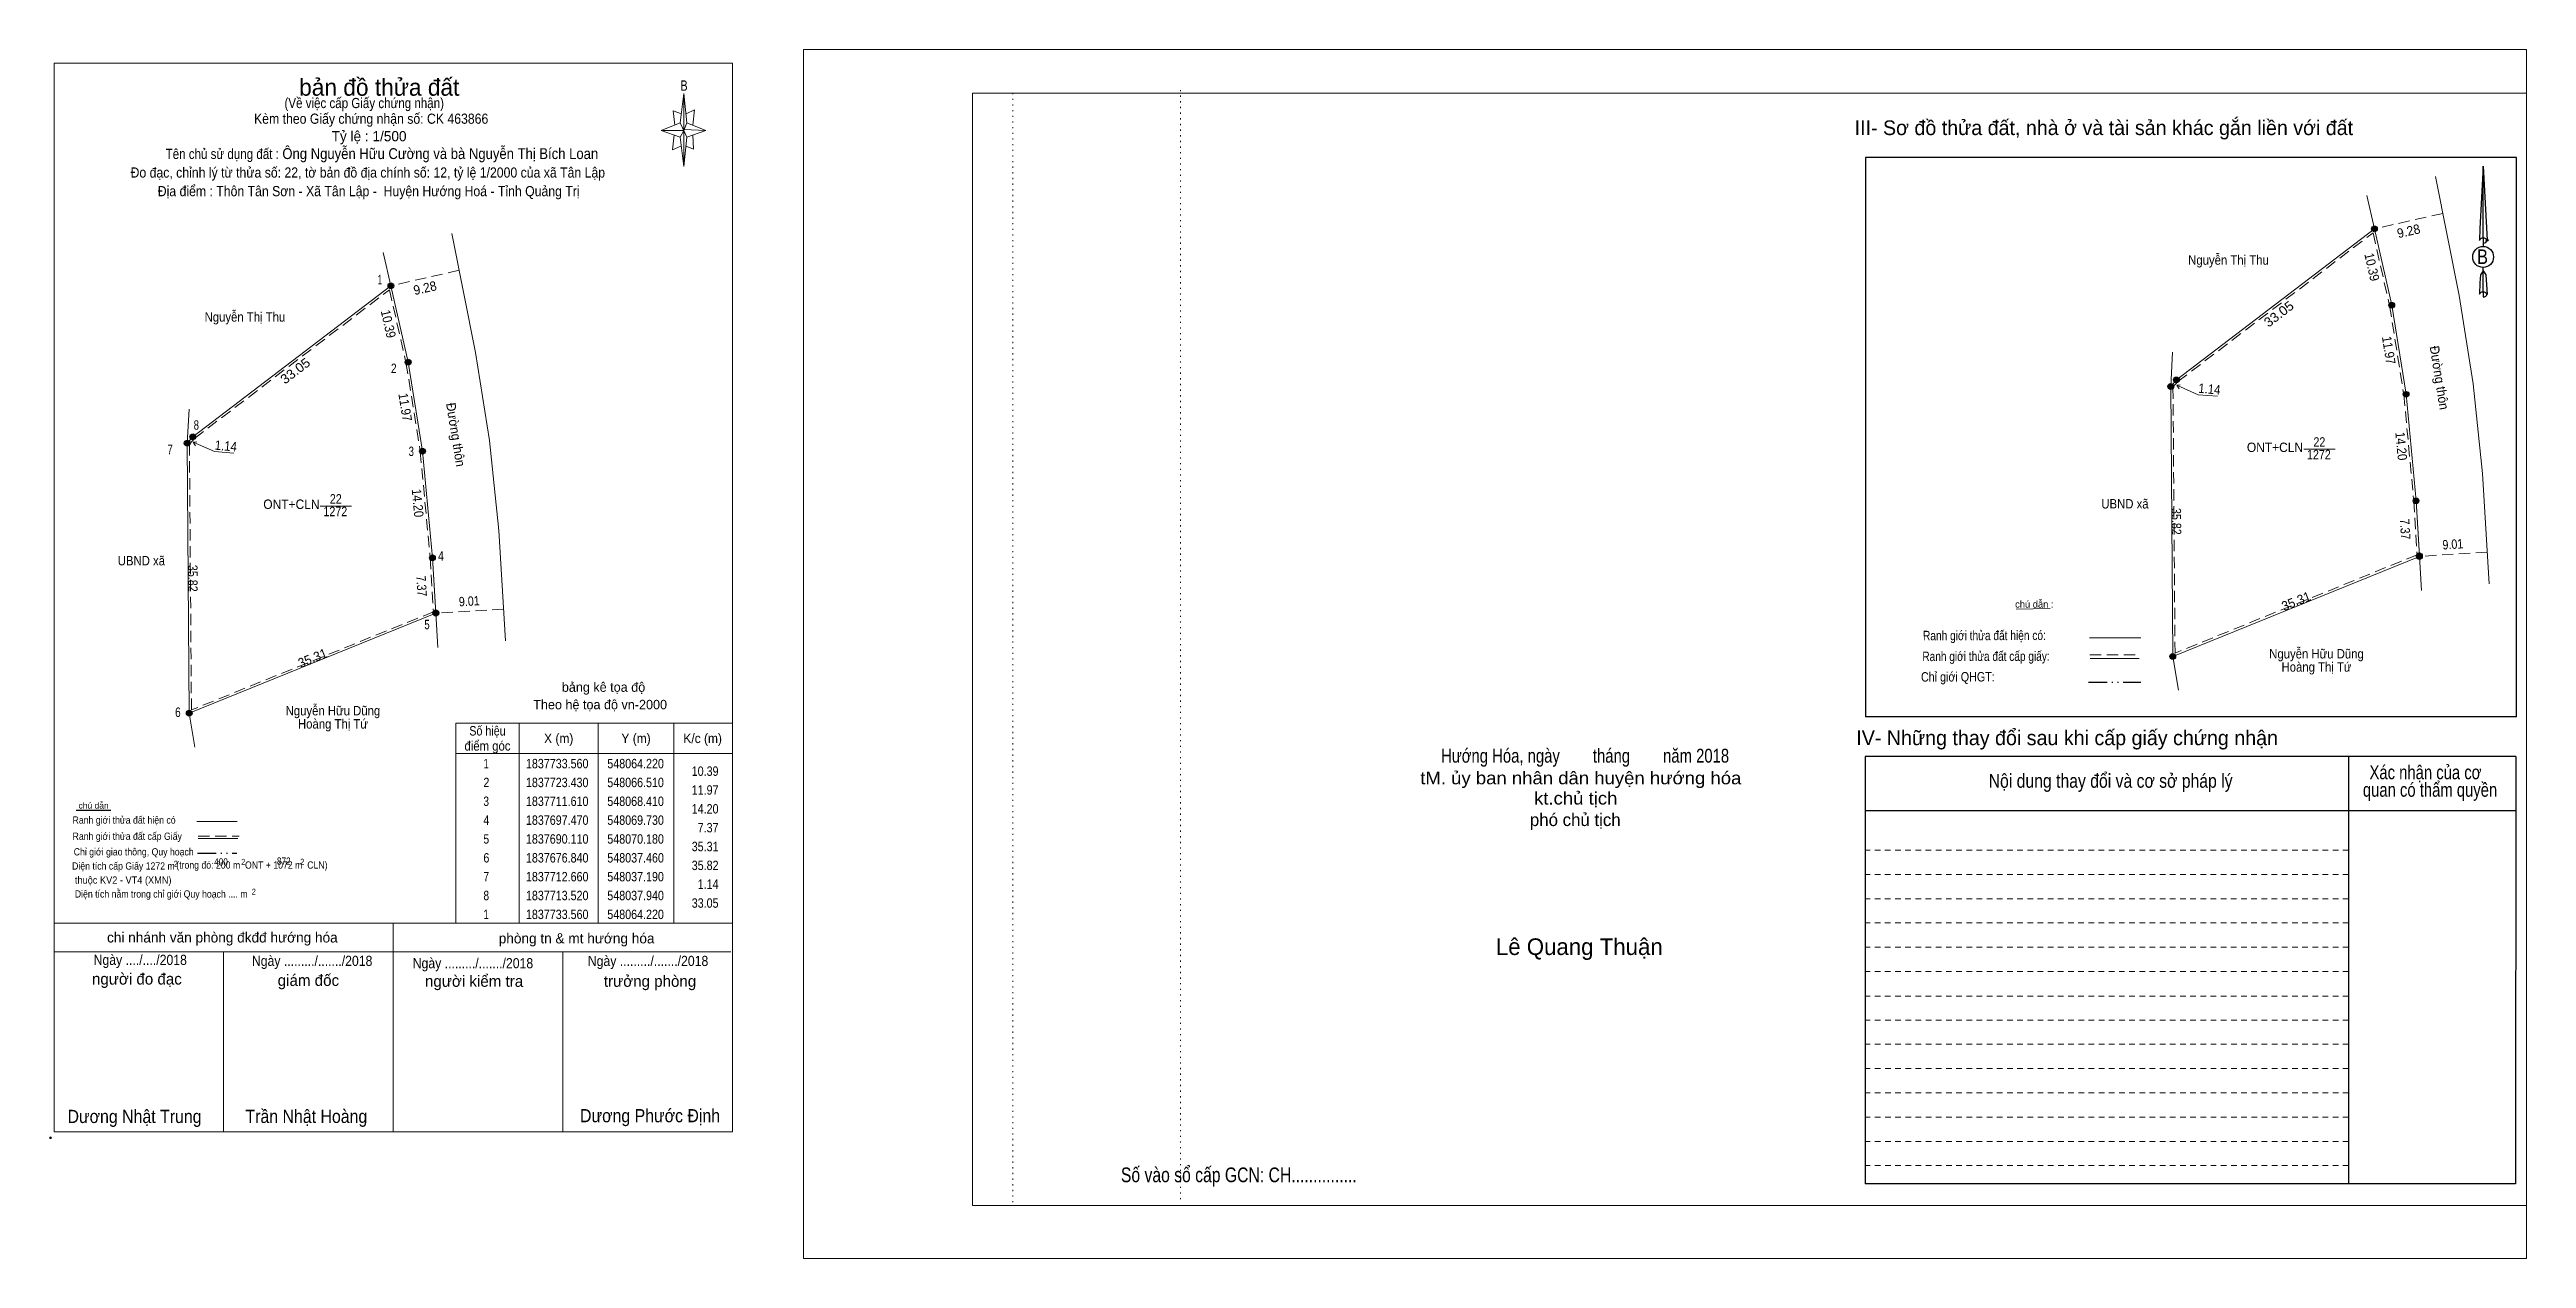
# Model space of a CAD drawing. Header units: metres. Extents: x 547488 to 548153, y 1837617 to 1837836.
# Drawn here: x 547487.5 to 547816.1, y 1837635.1 to 1837795.5 of the extents above; entities that cross this region are included whole.
import ezdxf
from ezdxf.enums import TextEntityAlignment as Align

# ---------------------------------------------------------------- set-up
doc = ezdxf.new("R2010")
doc.units = ezdxf.units.M
doc.header["$LTSCALE"] = 0.5
doc.header["$PDMODE"] = 32
doc.header["$PDSIZE"] = 0.25
for name, pattern in [('DASH_DOUBLE_DOT', [9.2, 5, -1.2, 0.3, -1.2, 0.3, -1.2]), ('DOTTED', [1.5, 0.3, -1.2]), ('MEDIUM_DASHED', [4.5, 3, -1.5]), ('SHORT_DASHED', [2.7, 1.5, -1.2])]:
    doc.linetypes.add(name, pattern=pattern)
for name, color, linetype, lineweight in [('1', 7, 'Continuous', 13), ('16', 7, 'Continuous', 25), ('18', 7, 'Continuous', 25), ('28', 7, 'SHORT_DASHED', 13), ('5', 7, 'DASH_DOUBLE_DOT', 13), ('55', 7, 'Continuous', 13), ('63', 7, 'Continuous', 13), ('7', 7, 'Continuous', 13), ('8', 7, 'Continuous', 13)]:
    doc.layers.add(name, color=color, linetype=linetype, lineweight=lineweight)
doc.layers.add('19', color=7, linetype='Continuous')

msp = doc.modelspace()

# ---------------------------------------------------------------- texts
at = {"layer": '16', "width": 0.8}
for p in [(547504.3, 1837687.08), (547513.24, 1837687.33), (547521.07, 1837687.34), (547514.64, 1837683.38)]:
    msp.add_text('2', height=0.8, dxfattribs=at).set_placement(p, align=Align.CENTER)
at = {"layer": '18'}
for s, height, width, p in [('B', 1.924, 0.85, (547810.29, 1837767.06)), ('Hướng Hóa, ngày        tháng        năm 2018', 1.842, 0.8, (547691.245, 1837700.9)), ('tM. ủy ban nhân dân huyện hướng hóa', 1.67, 1.1, (547690.675, 1837698.03)), ('kt.chủ tịch', 1.67, 1.1, (547690, 1837695.34)), ('Số vào sổ cấp GCN: CH...............', 1.949, 0.8, (547645.31, 1837645.24))]:
    msp.add_text(s, height=height, dxfattribs=dict(at, width=width)).set_placement(p, align=Align.CENTER)
for s, height, p in [('phó chủ tịch', 1.67, (547689.94, 1837692.49)), ('Lê Quang Thuận', 2.205, (547690.475, 1837675.38))]:
    msp.add_text(s, height=height, dxfattribs=at).set_placement(p, align=Align.CENTER)
at = {"layer": '19', "width": 0.85}
for s, p in [('400', (547510.295, 1837687.25)), ('872', (547518.62, 1837687.36))]:
    msp.add_text(s, height=0.96, dxfattribs=at).set_placement(p, align=Align.CENTER)
at = {"layer": '28'}
for s, p in [('III- Sơ đồ thửa đất, nhà ở và tài sản khác gắn liền với đất', (547760.06, 1837784.16)), ('IV- Những thay đổi sau khi cấp giấy chứng nhận', (547755.19, 1837703.22))]:
    msp.add_text(s, height=1.949, dxfattribs=at).set_placement(p, align=Align.CENTER)
for s, width, p in [('Xác nhận của cơ', 0.8, (547802.72, 1837698.7)), ('Nội dung thay đổi và cơ sở pháp lý', 0.85, (547760.955, 1837697.57)), (' quan có thẩm quyền', 0.8, (547803.055, 1837696.38))]:
    msp.add_text(s, height=1.838, dxfattribs=dict(at, width=width)).set_placement(p, align=Align.CENTER)
at = {"layer": '5'}
for s, height, width, p in [('Ranh giới thửa đất hiện có ', 0.96, 0.9, (547497.595, 1837692.81)), ('chú dẫn', 0.7999, 1.05, (547493.39, 1837694.81)), ('Ranh giới thửa đất cấp Giấy', 0.96, 0.9, (547497.85, 1837690.66)), ('Diện tích cấp Giấy 1272 m', 0.96, 0.9, (547497.345, 1837686.71)), ('Chỉ giới giao thông, Quy hoạch', 0.96, 0.9, (547498.71, 1837688.59)), ('(trong đó: 200 m  ONT + 1072 m  CLN)', 0.96, 0.9, (547514.39, 1837686.84)), ('thuộc KV2 - VT4 (XMN)', 0.96, 0.95, (547497.32, 1837684.84)), ('Diện tích nằm trong chỉ giới Quy hoạch .... m', 0.96, 0.9, (547502.355, 1837683))]:
    msp.add_text(s, height=height, dxfattribs=dict(at, width=width)).set_placement(p, align=Align.CENTER)
at = {"layer": '55'}
for s, height, width, p in [('Ranh giới thửa đất hiện có:', 1.258, 0.8, (547744.2185, 1837717.1495)), ('Ranh giới thửa đất cấp giấy:', 1.252, 0.8, (547744.4285, 1837714.3902)), ('Chỉ giới QHGT:', 1.252, 0.85, (547740.6935, 1837711.6616))]:
    msp.add_text(s, height=height, rotation=0.135, dxfattribs=dict(at, width=width)).set_placement(p, align=Align.CENTER)
at = {"layer": '63'}
for s, width, p in [('điểm góc', 0.9, (547545.64, 1837702.5)), ('Số hiệu', 0.85, (547545.64, 1837704.5)), ('X (m)', 0.95, (547555.09, 1837703.5)), ('Y (m)', 0.95, (547565.345, 1837703.5)), ('K/c (m)', 0.95, (547574.185, 1837703.5)), (' 1', 0.75, (547545.29, 1837700.15)), ('1837733.560', 0.85, (547554.89, 1837700.15)), ('548064.220', 0.85, (547565.29, 1837700.15)), (' 2', 0.85, (547545.295, 1837697.65)), ('1837723.430', 0.85, (547554.89, 1837697.65)), ('548066.510', 0.85, (547565.29, 1837697.65)), (' 4', 0.85, (547545.29, 1837692.65)), (' 3', 0.8, (547545.285, 1837695.15)), ('1837711.610', 0.85, (547554.89, 1837695.15)), ('1837697.470', 0.85, (547554.89, 1837692.65)), ('548068.410', 0.85, (547565.29, 1837695.15)), ('548069.730', 0.85, (547565.29, 1837692.65)), (' 5', 0.8, (547545.295, 1837690.15)), ('1837690.110', 0.85, (547554.89, 1837690.15)), ('548070.180', 0.85, (547565.29, 1837690.15)), (' 6', 0.85, (547545.295, 1837687.65)), ('1837676.840', 0.85, (547554.89, 1837687.65)), ('548037.460', 0.85, (547565.29, 1837687.65)), (' 8', 0.8, (547545.295, 1837682.65)), (' 7', 0.8, (547545.295, 1837685.15)), ('1837712.660', 0.85, (547554.89, 1837685.15)), ('1837713.520', 0.85, (547554.89, 1837682.65)), ('548037.190', 0.85, (547565.29, 1837685.15)), ('548037.940', 0.85, (547565.29, 1837682.65)), (' 1', 0.75, (547545.29, 1837680.15)), ('1837733.560', 0.85, (547554.89, 1837680.15)), ('548064.220', 0.85, (547565.29, 1837680.15))]:
    msp.add_text(s, height=1.25, dxfattribs=dict(at, width=width)).set_placement(p, align=Align.CENTER)
at = {"layer": '63', "width": 0.85}
for s, p in [('10.39', (547576.29, 1837699.15)), ('11.97', (547576.29, 1837696.65)), ('14.20', (547576.29, 1837694.15)), ('35.31', (547576.29, 1837689.15)), ('7.37', (547576.29, 1837691.65)), ('35.82', (547576.29, 1837686.65)), ('1.14', (547576.29, 1837684.15)), ('33.05', (547576.29, 1837681.65))]:
    msp.add_text(s, height=1.25, dxfattribs=at).set_placement(p, align=Align.RIGHT)
at = {"layer": '7'}
for s, height, width, p in [('(Về việc cấp Giấy chứng nhận)', 1.35, 0.85, (547529.29, 1837787.74)), ('B', 1.378, 0.75, (547571.725, 1837790.04)), ('Kèm theo Giấy chứng nhận số: CK 463866', 1.35, 0.9, (547530.21, 1837785.66)), ('Tên chủ sử dụng đất :', 1.35, 0.85, (547510.455, 1837780.99)), ('Đo đạc, chỉnh lý từ thửa số: 22, tờ bản đồ địa chính số: 12, tỷ lệ 1/2000 của xã Tân Lập', 1.35, 0.9, (547529.765, 1837778.52)), ('Địa điểm : Thôn Tân Sơn - Xã Tân Lập -  Huyện Hướng Hoá - Tỉnh Quảng Trị ', 1.35, 0.9, (547530.105, 1837776.05)), ('Ngày ..../..../2018', 1.35, 0.9, (547499.58, 1837674.06)), ('Ngày ........./......./2018', 1.35, 0.9, (547522.38, 1837673.93)), ('Ngày ........./......./2018', 1.35, 0.9, (547543.71, 1837673.62)), ('Ngày ........./......./2018', 1.35, 0.9, (547566.94, 1837673.92)), ('Dương Nhật Trung', 1.75, 0.9, (547498.82, 1837653.09)), ('Trần Nhật Hoàng', 1.75, 0.9, (547521.615, 1837653.1)), ('Dương Phước Định', 1.75, 0.9, (547567.205, 1837653.19))]:
    msp.add_text(s, height=height, dxfattribs=dict(at, width=width)).set_placement(p, align=Align.CENTER)
for s, height, p in [('bản đồ thửa đất', 2.25, (547531.285, 1837789.38)), ('Tỷ lệ : 1/500', 1.35, (547529.935, 1837783.34)), ('bảng kê tọa độ', 1.25, (547561.035, 1837710.3)), ('Theo hệ tọa độ vn-2000', 1.25, (547560.585, 1837707.98)), ('chi nhánh văn phòng đkđđ hướng hóa', 1.35, (547510.47, 1837677.04)), ('phòng tn & mt hướng hóa', 1.35, (547557.465, 1837676.92)), ('người đo đạc', 1.5, (547499.135, 1837671.46)), ('giám đốc', 1.5, (547521.885, 1837671.28)), ('người kiểm tra', 1.5, (547543.865, 1837671.16)), ('trưởng phòng', 1.5, (547567.205, 1837671.16))]:
    msp.add_text(s, height=height, dxfattribs=at).set_placement(p, align=Align.CENTER)
at = {"layer": '7', "width": 0.9}
msp.add_text('Ông Nguyễn Hữu Cường và bà Nguyễn Thị Bích Loan', height=1.44, dxfattribs=at).set_placement((547518.43, 1837780.98))
at = {"layer": '7'}
msp.add_text('chú dẫn :', height=0.9259, rotation=359.974, dxfattribs=at).set_placement((547750.8348, 1837721.4587), align=Align.CENTER)
at = {"layer": '8'}
for s, rotation, width, p in [('9.28', 12.763, 0.95, (547800.6219, 1837770.8157)), ('10.39', 282.738, 0.9, (547795.0189, 1837766.5228)), ('9.28', 12.763, 0.95, (547537.4919, 1837763.2657)), ('10.39', 282.738, 0.9, (547531.8889, 1837758.9728)), ('33.05', 37.328, 1.05, (547783.651, 1837759.9334)), ('11.97', 279.132, 0.9, (547797.2399, 1837755.5142)), ('Đường thôn', 279.096, 0.95, (547803.9494, 1837751.8688)), ('33.05', 37.328, 1.05, (547520.521, 1837752.3834)), ('11.97', 279.132, 0.9, (547534.1099, 1837747.9642)), ('1.14', 354.909, 0.9, (547774.0145, 1837749.8504)), ('Đường thôn', 279.096, 0.95, (547540.8194, 1837744.3188)), ('1.14', 354.909, 0.9, (547510.8845, 1837742.3004)), ('14.20', 275.333, 0.9, (547798.8943, 1837742.8331)), ('14.20', 275.333, 0.9, (547535.7643, 1837735.2831)), ('35.82', 270.432, 0.85, (547769.0637, 1837732.9047)), ('7.37', 273.499, 0.85, (547799.4066, 1837731.8431)), ('9.01', 3.501, 0.85, (547806.3918, 1837729.2539)), ('35.82', 270.432, 0.85, (547505.9337, 1837725.3547)), ('7.37', 273.499, 0.85, (547536.2766, 1837724.2931)), ('35.31', 22.076, 0.95, (547785.8001, 1837721.7403)), ('9.01', 3.501, 0.85, (547543.2618, 1837721.7039)), ('35.31', 22.076, 0.95, (547522.6701, 1837714.1903))]:
    msp.add_text(s, height=1.25, rotation=rotation, dxfattribs=dict(at, width=width)).set_placement(p, align=Align.CENTER)
for s, width, p in [('Nguyễn Thị Thu', 0.9, (547776.595, 1837766.96)), ('1', 0.65, (547531.375, 1837764.37)), ('Nguyễn Thị Thu', 0.9, (547513.465, 1837759.41)), ('2', 0.8, (547533.21, 1837752.59)), ('8', 0.75, (547507.02, 1837745.07)), ('7', 0.75, (547503.53, 1837741.82)), ('ONT+CLN', 0.95, (547782.76, 1837742.11)), ('22', 0.85, (547788.65, 1837742.82)), ('3', 0.75, (547535.53, 1837741.58)), ('1272', 0.85, (547788.585, 1837741.15)), ('22', 0.85, (547525.52, 1837735.27)), ('ONT+CLN', 0.95, (547519.63, 1837734.56)), ('1272', 0.85, (547525.455, 1837733.6)), ('UBND xã', 0.9, (547762.86, 1837734.62)), ('UBND xã', 0.9, (547499.73, 1837727.07)), ('4', 0.8, (547539.475, 1837727.7)), ('5', 0.75, (547537.62, 1837718.6)), ('Nguyễn Hữu Dũng', 0.9, (547788.27, 1837714.72)), ('Hoàng Thị Tứ', 0.9, (547788.27, 1837712.97)), ('6', 0.8, (547504.57, 1837706.97)), ('Nguyễn Hữu Dũng', 0.9, (547525.14, 1837707.17)), ('Hoàng Thị Tứ', 0.9, (547525.14, 1837705.42))]:
    msp.add_text(s, height=1.25, dxfattribs=dict(at, width=width)).set_placement(p, align=Align.CENTER)

# ---------------------------------------------------------------- hatches: boundary and pattern name
at = {"layer": '8'}
for points in [[(547796.3345, 1837771.7163, 1), (547795.5782, 1837771.7163, 1)], [(547533.2045, 1837764.1663, 1), (547532.4482, 1837764.1663, 1)], [(547798.6281, 1837761.59, 1), (547797.8719, 1837761.59, 1)], [(547535.4981, 1837754.04, 1), (547534.7419, 1837754.04, 1)], [(547769.3081, 1837750.82, 1), (547768.5519, 1837750.82, 1)], [(547770.0581, 1837751.68, 1), (547769.3019, 1837751.68, 1)], [(547800.5281, 1837749.77, 1), (547799.7719, 1837749.77, 1)], [(547800.5281, 1837749.77, 1), (547799.7719, 1837749.77, 1)], [(547506.1781, 1837743.27, 1), (547505.4219, 1837743.27, 1)], [(547506.9281, 1837744.13, 1), (547506.1719, 1837744.13, 1)], [(547537.3981, 1837742.22, 1), (547536.6419, 1837742.22, 1)], [(547537.3981, 1837742.22, 1), (547536.6419, 1837742.22, 1)], [(547801.8481, 1837735.63, 1), (547801.0919, 1837735.63, 1)], [(547538.7181, 1837728.08, 1), (547537.9619, 1837728.08, 1)], [(547802.2963, 1837728.3423, 1), (547801.5401, 1837728.3423, 1)], [(547802.3011, 1837728.2652, 1), (547801.5448, 1837728.2652, 1)], [(547539.1663, 1837720.7923, 1), (547538.4101, 1837720.7923, 1)], [(547539.1711, 1837720.7152, 1), (547538.4148, 1837720.7152, 1)], [(547769.5782, 1837714.9995, 1), (547768.822, 1837714.9995, 1)], [(547506.4482, 1837707.4495, 1), (547505.692, 1837707.4495, 1)]]:
    msp.add_hatch(color=256, dxfattribs=at).paths.add_polyline_path(points)

# ---------------------------------------------------------------- linework, layer by layer
at = {"layer": '1'}
for p, q in [((547609.97, 1837789.72), (547816.12, 1837789.72)), ((547609.97, 1837642.14), (547609.97, 1837789.72)), ((547816.12, 1837789.72), (547816.12, 1837640.9)), ((547609.97, 1837642.14), (547816.12, 1837642.14))]:
    msp.add_line(p, q, dxfattribs=at)
at = {"layer": '1', "linetype": 'DOTTED'}
for p, q in [((547615.32, 1837789.72), (547615.32, 1837642.14)), ((547637.57, 1837790.14), (547637.57, 1837642.57))]:
    msp.add_line(p, q, dxfattribs=at)
at = {"layer": '1'}
msp.add_lwpolyline([(547587.55, 1837635.12), (547816.12, 1837635.12), (547816.12, 1837795.51), (547587.55, 1837795.51)], close=True, dxfattribs=at)
msp.add_lwpolyline([(547618.32, 1837789.72), (547816.12, 1837789.72), (547816.12, 1837642.14), (547618.32, 1837642.14)], dxfattribs=at)
at = {"layer": '16'}
msp.add_line((547495.69, 1837694.57), (547491.07, 1837694.57), dxfattribs=at)
at = {"layer": '18'}
for p, q in [((547810.36, 1837780.04), (547810.9, 1837770.21)), ((547810.36, 1837780.04), (547810.9, 1837770.21)), ((547810.36, 1837780.04), (547810.9, 1837770.21)), ((547809.93, 1837771.71), (547809.87, 1837770.21)), ((547810.36, 1837770.48), (547810.36, 1837770.12)), ((547810.36, 1837770.12), (547810.36, 1837769.87)), ((547810.36, 1837769.87), (547810.36, 1837769.48)), ((547810.36, 1837769.87), (547810.36, 1837769.48)), ((547810.36, 1837769.87), (547810.36, 1837769.48)), ((547810.36, 1837766.14), (547810.36, 1837766.58)), ((547810.36, 1837766.14), (547810.36, 1837766.58)), ((547810.36, 1837766.14), (547810.36, 1837766.58)), ((547810.36, 1837766.14), (547810.73, 1837765.62)), ((547810.36, 1837766.14), (547810.73, 1837765.62)), ((547810.36, 1837766.14), (547810.73, 1837765.62)), ((547810.36, 1837763.35), (547810.36, 1837762.99)), ((547810.36, 1837762.99), (547810.36, 1837762.69)), ((547810.73, 1837765.62), (547810.9, 1837763.03)), ((547810.73, 1837765.62), (547810.9, 1837763.03)), ((547810.73, 1837765.62), (547810.9, 1837763.03)), ((547810.9, 1837763.03), (547810.9, 1837763.04))]:
    msp.add_line(p, q, dxfattribs=at)
for points in [[(547810.36, 1837770.48), (547810.36, 1837780.04), (547809.93, 1837771.71)], [(547810.36, 1837763.35), (547810.36, 1837766.14), (547810.03, 1837765.62), (547809.93, 1837764.56), (547809.87, 1837763.04)]]:
    msp.add_lwpolyline(points, dxfattribs=at)
msp.add_ellipse((547810.3704, 1837767.9956), major_axis=(0, 1.4012), ratio=0.983453, dxfattribs=at)
for centre, start_param, end_param in [((547810.3709, 1837770.1547), 1.57079633, 3.07445202), ((547810.3709, 1837770.1547), 0.06714063, 1.57079633), ((547810.3709, 1837770.1547), 4.71238898, 6.28318531), ((547810.3709, 1837763.0031), 2.49106941, 3.07427841), ((547810.3709, 1837763.0031), 1.57079633, 2.49106941), ((547810.3709, 1837763.0031), 0.06714063, 1.57079633), ((547810.3709, 1837763.0031), 4.71238898, 6.28318531)]:
    msp.add_ellipse(centre, major_axis=(0.5052, 0), ratio=0.655448, start_param=start_param, end_param=end_param, dxfattribs=at)
msp.add_point((547810.9, 1837770.21), dxfattribs=at)
at = {"layer": '28', "linetype": 'Continuous', "lineweight": 25}
for p, q in [((547814.78, 1837706.97), (547728.44, 1837706.97)), ((547792.5, 1837701.73), (547792.53, 1837645.03)), ((547814.71, 1837701.73), (547814.67, 1837645.03)), ((547814.67, 1837694.52), (547728.38, 1837694.52)), ((547814.67, 1837645.03), (547728.38, 1837645.03))]:
    msp.add_line(p, q, dxfattribs=at)
at = {"layer": '28'}
for p, q in [((547792.52, 1837689.31), (547728.38, 1837689.31)), ((547792.52, 1837686.08), (547728.38, 1837686.08)), ((547792.52, 1837682.85), (547728.38, 1837682.85)), ((547792.52, 1837679.65), (547728.38, 1837679.65)), ((547792.52, 1837676.43), (547728.38, 1837676.43)), ((547792.52, 1837673.2), (547728.38, 1837673.2)), ((547792.52, 1837669.94), (547728.38, 1837669.94)), ((547792.53, 1837666.72), (547728.38, 1837666.72)), ((547792.53, 1837663.54), (547728.38, 1837663.54)), ((547792.53, 1837660.33), (547728.38, 1837660.33)), ((547792.53, 1837657.09), (547728.38, 1837657.09)), ((547792.53, 1837653.86), (547728.38, 1837653.86)), ((547792.53, 1837650.66), (547728.38, 1837650.66)), ((547792.53, 1837647.44), (547728.38, 1837647.44))]:
    msp.add_line(p, q, dxfattribs=at)
at = {"layer": '28', "linetype": 'Continuous', "lineweight": 25}
for points in [[(547814.78, 1837706.97), (547814.78, 1837781.19), (547728.44, 1837781.19), (547728.44, 1837706.97)], [(547814.71, 1837701.73), (547728.38, 1837701.73), (547728.38, 1837645.03)]]:
    msp.add_lwpolyline(points, dxfattribs=at)
at = {"layer": '5', "lineweight": 25}
for p, q in [((547758.01, 1837711.6), (547764.97, 1837711.6)), ((547507.17, 1837688.87), (547512.41, 1837688.87))]:
    msp.add_line(p, q, dxfattribs=at)
at = {"layer": '5', "linetype": 'Continuous'}
for p, q in [((547507.07, 1837693.08), (547512.45, 1837693.08)), ((547507.27, 1837690.84), (547512.54, 1837690.84))]:
    msp.add_line(p, q, dxfattribs=at)
at = {"layer": '5', "linetype": 'MEDIUM_DASHED'}
msp.add_line((547507.27, 1837691.16), (547512.71, 1837691.16), dxfattribs=at)
at = {"layer": '55'}
for p, q in [((547758.17, 1837717.46), (547764.97, 1837717.46)), ((547758.23, 1837714.73), (547764.74, 1837714.73)), ((547758.23, 1837714.73), (547764.74, 1837714.73))]:
    msp.add_line(p, q, dxfattribs=at)
at = {"layer": '55', "linetype": 'MEDIUM_DASHED'}
msp.add_line((547758.22, 1837715.19), (547764.88, 1837715.19), dxfattribs=at)
at = {"layer": '63'}
for p, q in [((547549.84, 1837706.12), (547549.84, 1837679.62)), ((547560.34, 1837706.12), (547560.34, 1837679.62)), ((547570.34, 1837706.12), (547570.34, 1837679.62)), ((547541.44, 1837702.12), (547578.14, 1837702.12))]:
    msp.add_line(p, q, dxfattribs=at)
msp.add_lwpolyline([(547541.44, 1837706.12), (547578.14, 1837706.12), (547578.14, 1837679.62), (547541.44, 1837679.62)], close=True, dxfattribs=at)
at = {"layer": '7'}
for p, q in [((547571.19, 1837785.79), (547571.69, 1837789.69)), ((547572.09, 1837785.79), (547574.59, 1837784.79)), ((547571.19, 1837783.89), (547568.69, 1837784.79)), ((547572.09, 1837783.89), (547571.69, 1837779.99)), ((547572.99, 1837782.29), (547571.99, 1837782.69)), ((547572.89, 1837784.19), (547572.99, 1837782.29)), ((547748.44, 1837721.27), (547752.95, 1837721.34)), ((547488.14, 1837679.62), (547578.14, 1837679.62)), ((547488.14, 1837679.62), (547578.14, 1837679.62)), ((547488.14, 1837679.62), (547578.14, 1837679.62)), ((547533.14, 1837651.92), (547533.14, 1837679.62)), ((547488.14, 1837675.82), (547577.94, 1837675.82)), ((547510.64, 1837651.92), (547510.64, 1837675.82)), ((547555.64, 1837651.92), (547555.64, 1837675.82)), ((547578.14, 1837651.92), (547488.14, 1837651.92))]:
    msp.add_line(p, q, dxfattribs=at)
for points in [[(547488.14, 1837793.72), (547578.14, 1837793.72), (547578.14, 1837651.92), (547488.14, 1837651.92)], [(547571.69, 1837789.69), (547572.09, 1837785.79), (547571.69, 1837784.79)], [(547571.69, 1837784.79), (547568.69, 1837784.79), (547571.19, 1837785.79), (547572.09, 1837783.89), (547574.59, 1837784.79), (547571.69, 1837784.89)], [(547571.69, 1837784.79), (547571.69, 1837779.99), (547571.19, 1837783.89)]]:
    msp.add_lwpolyline(points, close=True, dxfattribs=at)
for points in [[(547571.69, 1837784.79), (547571.19, 1837785.79), (547568.69, 1837784.79)], [(547571.39, 1837786.99), (547570.29, 1837787.39), (547570.49, 1837785.49)], [(547571.99, 1837786.99), (547573.09, 1837787.49), (547572.89, 1837785.49)], [(547570.39, 1837784.19), (547570.19, 1837782.19), (547571.29, 1837782.69)], [(547571.69, 1837784.79), (547572.09, 1837783.89), (547574.59, 1837784.79)]]:
    msp.add_lwpolyline(points, dxfattribs=at)
msp.add_point((547487.67, 1837651.14), dxfattribs=at)
at = {"layer": '8'}
for p, q in [((547795.96, 1837771.72), (547794.95, 1837776.14)), ((547532.83, 1837764.17), (547531.82, 1837768.59)), ((547768.93, 1837750.82), (547769.18, 1837755.35)), ((547769.72, 1837750.97), (547770.2, 1837751.03)), ((547769.72, 1837750.97), (547770.04, 1837750.49)), ((547505.8, 1837743.27), (547506.05, 1837747.8)), ((547506.59, 1837743.42), (547507.07, 1837743.48)), ((547506.59, 1837743.42), (547506.91, 1837742.94)), ((547786.59, 1837742.48), (547790.74, 1837742.48)), ((547523.46, 1837734.93), (547527.61, 1837734.93)), ((547801.92, 1837728.27), (547802.2, 1837723.74)), ((547538.79, 1837720.72), (547539.07, 1837716.19)), ((547769.2, 1837715), (547769.95, 1837710.52)), ((547506.07, 1837707.45), (547506.82, 1837702.97))]:
    msp.add_line(p, q, dxfattribs=at)
at = {"layer": '8', "linetype": 'MEDIUM_DASHED'}
for p, q in [((547805.01, 1837773.77), (547795.96, 1837771.72)), ((547541.88, 1837766.22), (547532.83, 1837764.17)), ((547810.91, 1837728.82), (547801.92, 1837728.27)), ((547547.78, 1837721.27), (547538.79, 1837720.72))]:
    msp.add_line(p, q, dxfattribs=at)
at = {"layer": '8'}
for points in [[(547804.04, 1837778.65), (547807.18, 1837762.86), (547809.05, 1837751.18), (547810.28, 1837739.27), (547811.16, 1837724.61)], [(547540.91, 1837771.1), (547544.05, 1837755.31), (547545.92, 1837743.63), (547547.15, 1837731.72), (547548.03, 1837717.06)], [(547769.72, 1837750.97), (547772.57, 1837749.72), (547775.13, 1837749.5)], [(547506.59, 1837743.42), (547509.44, 1837742.17), (547512, 1837741.95)]]:
    msp.add_lwpolyline(points, dxfattribs=at)
for points in [[(547800.15, 1837749.77), (547801.47, 1837735.63), (547801.92, 1837728.34), (547801.92, 1837728.27), (547769.2, 1837715), (547768.93, 1837750.82), (547769.68, 1837751.68), (547795.96, 1837771.72), (547798.25, 1837761.59)], [(547795.96, 1837771.72), (547798.25, 1837761.59), (547800.15, 1837749.77), (547801.47, 1837735.63), (547801.92, 1837728.27), (547769.2, 1837715), (547768.93, 1837750.82), (547769.68, 1837751.68)], [(547537.02, 1837742.22), (547538.34, 1837728.08), (547538.79, 1837720.79), (547538.79, 1837720.72), (547506.07, 1837707.45), (547505.8, 1837743.27), (547506.55, 1837744.13), (547532.83, 1837764.17), (547535.12, 1837754.04)], [(547532.83, 1837764.17), (547535.12, 1837754.04), (547537.02, 1837742.22), (547538.34, 1837728.08), (547538.79, 1837720.72), (547506.07, 1837707.45), (547505.8, 1837743.27), (547506.55, 1837744.13)]]:
    msp.add_lwpolyline(points, close=True, dxfattribs=at)
at = {"layer": '8', "linetype": 'MEDIUM_DASHED'}
for points in [[(547799.85, 1837749.73), (547801.17, 1837735.61), (547801.61, 1837728.46), (547769.5, 1837715.44), (547769.23, 1837750.71), (547769.89, 1837751.46), (547795.77, 1837771.19), (547797.96, 1837761.53)], [(547536.72, 1837742.18), (547538.04, 1837728.06), (547538.48, 1837720.91), (547506.37, 1837707.89), (547506.1, 1837743.16), (547506.76, 1837743.91), (547532.64, 1837763.64), (547534.83, 1837753.98)]]:
    msp.add_lwpolyline(points, close=True, dxfattribs=at)
at = {"layer": '8', "lineweight": 25}
for centre in [(547795.9564, 1837771.7163), (547532.8264, 1837764.1663), (547798.25, 1837761.59), (547535.12, 1837754.04), (547768.93, 1837750.82), (547769.68, 1837751.68), (547800.15, 1837749.77), (547800.15, 1837749.77), (547505.8, 1837743.27), (547506.55, 1837744.13), (547537.02, 1837742.22), (547537.02, 1837742.22), (547801.47, 1837735.63), (547538.34, 1837728.08), (547801.9182, 1837728.3423), (547801.9229, 1837728.2652), (547538.7882, 1837720.7923), (547538.7929, 1837720.7152), (547769.2001, 1837714.9995), (547506.0701, 1837707.4495)]:
    msp.add_circle(centre, 0.3781, dxfattribs=at)

msp.set_redraw_order([(e.dxf.handle, doc.entitydb.next_handle()) for e in msp.query("TEXT MTEXT ATTDEF DIMENSION ARC_DIMENSION")])  # texts and dimensions are drawn at this point

doc.saveas('drawing.dxf')
